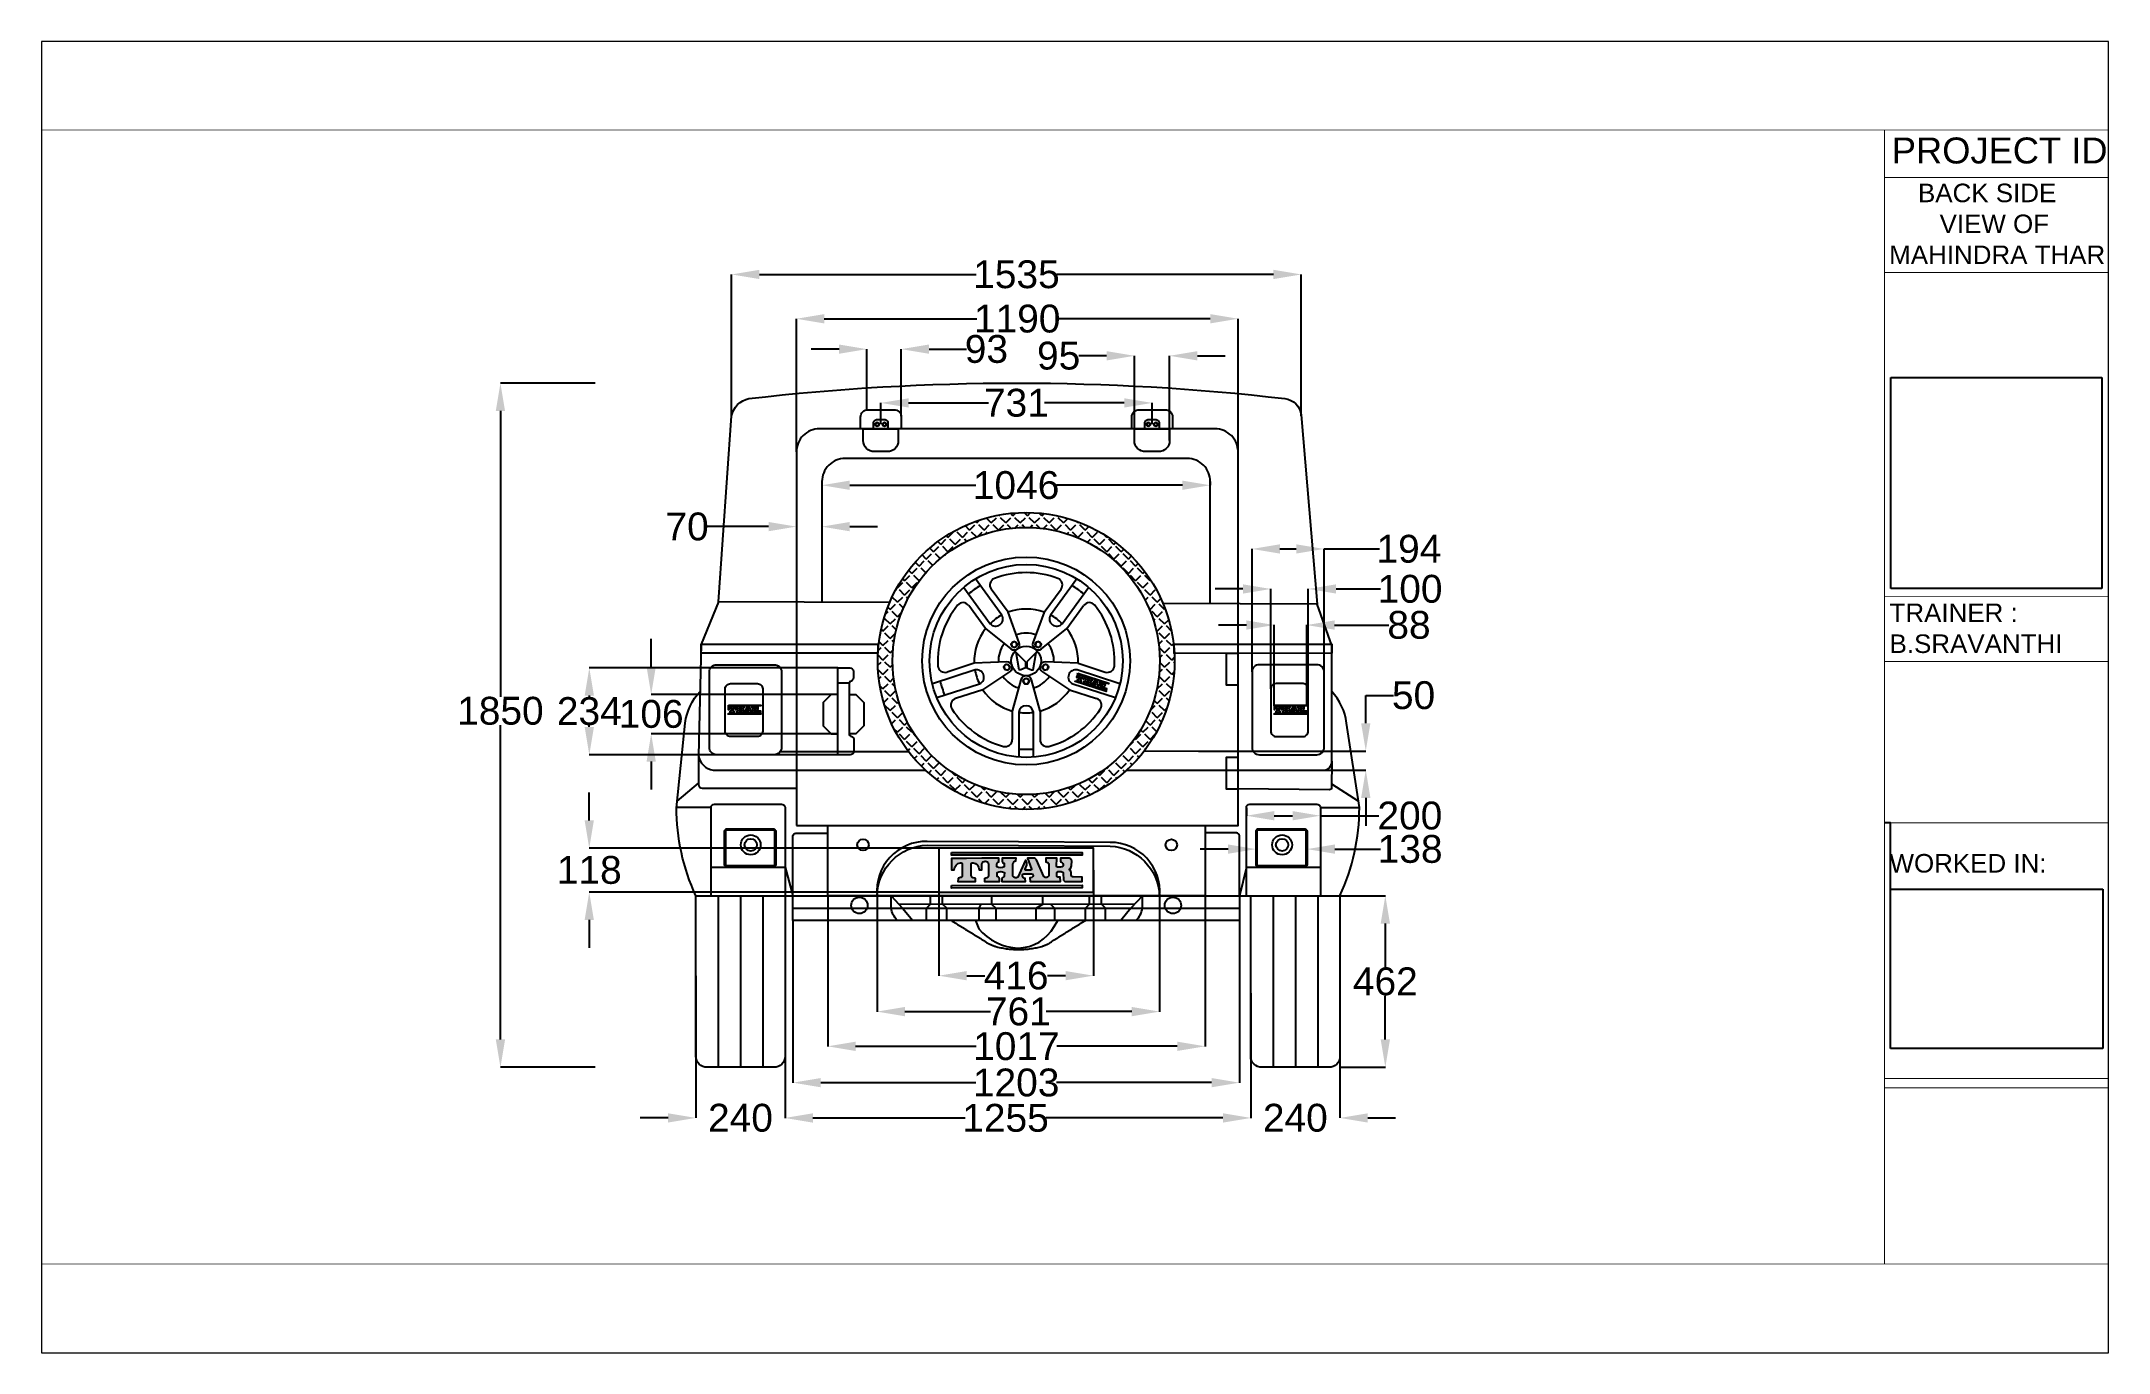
# Paper-space layout 'Back View' of a CAD drawing. Header units: millimetres. Extents: x 0 to 405, y 0 to 257.
# The model-space entities are those that its viewports show. They can reach past a viewport. Long polylines and large blocks are cut down to what shows.
import ezdxf

# ---------------------------------------------------------------- set-up
doc = ezdxf.new("R2010")
doc.units = ezdxf.units.MM
doc.header["$MEASUREMENT"] = 0
doc.layers.add('Dimensions', color=9, linetype='Continuous')
doc.layers.add('Zig Zag', color=7, linetype='ZIGZAG')
doc.styles.get("Standard").update_dxf_attribs({"font": 'arial.ttf'})
doc.linetypes.add('ZIGZAG', pattern='A,0.0001,-0.2,[131,ltypeshp.shx,S=0.2,R=0,X=-0.2,Y=0],-0.4,[131,ltypeshp.shx,S=0.2,R=180,X=0.2,Y=0],-0.2', length=0.8001)
doc.dimstyles.get("Standard").update_dxf_attribs({"dimtxt": 75, "dimasz": 75, "dimexe": 0.18, "dimexo": 0.0625, "dimgap": 0.09, "dimtad": 0, "dimtih": 1, "dimtoh": 1, "dimdec": 0, "dimzin": 0, "dimdsep": 46, "dimtxsty": 'Standard', "dimcen": 0.09, "dimadec": 0, "dimazin": 0, "dimtfac": 1, "dimtdec": 0, "dimtofl": 0, "dimtmove": 0, "dimatfit": 3, "dimfxl": 1, "dimtolj": 1, "dimtzin": 0, "dimarcsym": 0})
picture_1 = doc.add_image_def('image1.jpeg', size_in_pixel=(1023, 1024))
picture_2 = doc.add_image_def('image2.jpg', size_in_pixel=(866, 650))

psp = doc.layouts.new('Back  View')

msp = doc.modelspace()

# ---------------------------------------------------------------- texts
at = {"attachment_point": 1}
for s, width, heights, insert, char_height in [('PROJECT ID', 571.664, [52.8], (122421.4, 52222), 69.98), ('    BACK SIDE\\P       VIEW OF MAHINDRA THAR', 582.913, [357], (122414.4, 52097.7), 49.986), ('TRAINER :^JB.SRAVANTHI', 585.31, [147.1], (122415.4, 50966.6), 49.986), ('WORKED IN:', 558.131, [55.1], (122415.3, 50291.8), 49.99)]:
    msp.add_mtext_dynamic_manual_height_columns(s, width=width, gutter_width=0, heights=heights, dxfattribs=dict(at, insert=insert, char_height=char_height))

# ---------------------------------------------------------------- blocks, each defined once
blk = doc.blocks.new('*U3')
blk.add_circle((0, -3.3), 8)
blk.add_arc((0, -3.3), 14.6, 16.3739, 164.0888)
blk = doc.blocks.new('*U4')
at = {"color": 0, "linetype": 'ByBlock', "lineweight": -2, "transparency": 16777216}
for p, rotation in [((86446.1, 54757.7), 215.9999999999999), ((86506.5, 54757.7), 144), ((86427.5, 54700.3), 287.9999999999999), ((86525.1, 54700.3), 72)]:
    blk.add_blockref('*U3', p, dxfattribs=dict(at, rotation=rotation))
blk.add_blockref('*U3', (86476.3, 54664.8), dxfattribs=at)
blk = doc.blocks.new('*U5')
blk.add_lwpolyline([(8, 0), (4, 6.9), (-4, 6.9), (-8, 0), (-4, -6.9), (4, -6.9)], close=True)
blk = doc.blocks.new('*U6')
at = {"color": 0, "linetype": 'ByBlock', "lineweight": -2, "transparency": 16777216}
for p, rotation in [((86444.2, 54760.4), 215.9999999999999), ((86508.4, 54760.4), 144), ((86424.3, 54699.3), 287.9999999999999), ((86528.2, 54699.3), 71.99999999999996)]:
    blk.add_blockref('*U5', p, dxfattribs=dict(at, rotation=rotation))
blk.add_blockref('*U5', (86476.3, 54661.5), dxfattribs=at)
blk = doc.blocks.new('Thar Text')
h = blk.add_hatch(color=1)
h.dxf.hatch_style = 1
h.paths.add_polyline_path([(46.7, -3), (-34.6, 23.4), (-35.1, 21.7), (46.1, -4.7)])
h.paths.add_polyline_path([(-15.4, 11.2, -0.382894), (-13.9, 8.7), (-16.4, 1.4, -0.23712), (-17.9, 0.6), (-19.2, 0.6, 0.31703), (-19.4, 0.4), (-20, -1.3), (-10.7, -4.4), (-10.2, -2.9, 0.242247), (-10.7, -1.1, -0.339913), (-11, -0.2), (-10.4, 1.6, -0.265073), (-10.3, 1.7, -0.273396), (-5.9, 0.3, -0.277258), (-5.9, 0.1), (-6.5, -1.5, -0.294154), (-7.4, -2.3, 0.288317), (-8.7, -3.4), (-9.2, -4.9), (5.4, -9.6), (6, -7.6, -0.393076), (4.7, -5.4), (4.8, -5.1, -0.353837), (6, -4.5), (10.8, -6, -0.376101), (11.5, -7.4, -0.347638), (10.2, -8.3), (9, -8.3), (8.3, -10.5), (27.2, -16.6), (28, -13.9), (26.4, -13.4, -0.348559), (26, -12.8), (26.7, -10.7, -0.381602), (27.7, -10), (29.6, -10.6, -0.406679), (30.5, -12.6), (29.5, -15.8, 0.400639), (30.6, -17.9), (40.6, -21.1), (41.6, -18.3), (36.1, -16.5, -0.333412), (35.2, -15), (35.7, -13.1, 0.344418), (35.1, -11.1, 0.196792), (37.3, -9.2), (38.4, -6.2, 0.356185), (36.6, -3.6), (32, -2.1), (31.3, -4.1, 0.250677), (32, -5.5, -0.521072), (31.7, -7.7, -0.179004), (30.2, -7.8), (28.3, -7.1, -0.34931), (27.9, -6.3), (29.6, -1.4), (22.9, 0.8), (22.1, -1.6, -0.435565), (23.4, -3.7), (21.2, -10.5, -0.584703), (17.9, -10.3), (16.7, 1.7, 0.27519), (15.3, 3.2), (11.4, 4.5), (11.7, -3.1, -0.566637), (11.2, -3.6), (7.8, -2.5, -0.426032), (7.8, -1.8), (9.6, 0.4), (10.1, 2, 0.26241), (9.7, 3.6), (1.6, -5.4, -0.497213), (-1.2, -3.7), (1.2, 3.7, -0.471858), (3.7, 5.1), (4.3, 6.8), (-4.2, 9.6), (-4.9, 7.6, 0.376102), (-4, 6), (-4.7, 3.9, -0.251657), (-9.4, 5.4), (-9.1, 6.4, -0.401256), (-7, 8.1), (-6.3, 10.3), (-16.9, 13.7), (-26.6, 16.8), (-35.8, 19.8), (-38.1, 12.7), (-36.4, 12.1, -0.37191), (-31.2, 15.3, -0.585078), (-30.4, 13.7), (-32.6, 7, -0.316215), (-34.2, 6), (-35.5, 6.1, 0.351509), (-35.9, 5.8), (-36.5, 4.1), (-31, 2.4), (-25.6, 0.6), (-25, 2.3, 0.351509), (-25.2, 2.7), (-26.4, 3.4, -0.316215), (-27, 5.2), (-24.9, 11.9, -0.585078), (-23.3, 12.7, -0.37191), (-21, 7.1), (-19.3, 6.6), (-18.1, 10.1, -0.399434)])
h.paths.add_polyline_path([(40, -23.5), (-41.3, 2.9), (-41.8, 1.3), (39.4, -25.1)])
at = {"color": 1}
blk.add_lwpolyline([(-16.9, 13.7), (-26.6, 16.8), (-35.8, 19.8), (-38.1, 12.7), (-36.4, 12.1, -0.37191), (-31.2, 15.3, -0.585078), (-30.4, 13.7), (-32.6, 7, -0.316215), (-34.2, 6), (-35.5, 6.1, 0.351509), (-35.9, 5.8), (-36.5, 4.1), (-31, 2.4), (-25.6, 0.6), (-25, 2.3, 0.351509), (-25.2, 2.7), (-26.4, 3.4, -0.316215), (-27, 5.2), (-24.9, 11.9, -0.585078), (-23.3, 12.7, -0.37191), (-21, 7.1), (-19.3, 6.6), (-18.1, 10.1, -0.399434), (-15.4, 11.2, -0.382894), (-13.9, 8.7), (-16.4, 1.4, -0.23712), (-17.9, 0.6), (-19.2, 0.6, 0.31703), (-19.4, 0.4), (-20, -1.3), (-10.7, -4.4), (-10.2, -2.9, 0.242247), (-10.7, -1.1, -0.339913), (-11, -0.2), (-10.4, 1.6, -0.265073), (-10.3, 1.7, -0.273396), (-5.9, 0.3, -0.277258), (-5.9, 0.1), (-6.5, -1.5, -0.294154), (-7.4, -2.3, 0.288317), (-8.7, -3.4), (-9.2, -4.9), (5.4, -9.6), (6, -7.6, -0.393076), (4.7, -5.4), (4.8, -5.1, -0.353837), (6, -4.5), (10.8, -6, -0.376101), (11.5, -7.4, -0.347638), (10.2, -8.3), (9, -8.3), (8.3, -10.5), (27.2, -16.6), (28, -13.9), (26.4, -13.4, -0.348559), (26, -12.8), (26.7, -10.7, -0.381602), (27.7, -10), (29.6, -10.6, -0.406679), (30.5, -12.6), (29.5, -15.8, 0.400639), (30.6, -17.9), (40.6, -21.1), (41.6, -18.3), (36.1, -16.5, -0.333412), (35.2, -15), (35.7, -13.1, 0.344418), (35.1, -11.1, 0.196792), (37.3, -9.2), (38.4, -6.2, 0.356185), (36.6, -3.6), (32, -2.1), (31.3, -4.1, 0.250677), (32, -5.5, -0.521072), (31.7, -7.7, -0.179004), (30.2, -7.8), (28.3, -7.1, -0.34931), (27.9, -6.3), (29.6, -1.4), (22.9, 0.8), (22.1, -1.6, -0.435565), (23.4, -3.7), (21.2, -10.5, -0.584703), (17.9, -10.3), (16.7, 1.7, 0.27519), (15.3, 3.2), (11.4, 4.5), (11.7, -3.1, -0.58706), (11.2, -3.6), (7.8, -2.5, -0.426032), (7.8, -1.8), (9.6, 0.4), (10.1, 2, 0.26241), (9.7, 3.6), (1.6, -5.4, -0.497213), (-1.2, -3.7), (1.2, 3.7, -0.471858), (3.7, 5.1), (4.3, 6.8), (-4.2, 9.6), (-4.9, 7.6, 0.376102), (-4, 6), (-4.7, 3.9, -0.251657), (-9.4, 5.4), (-9.1, 6.4, -0.401256), (-7, 8.1), (-6.3, 10.3), (-16.9, 13.7)], format="xyb", dxfattribs=at)
for points in [[(-34.6, 23.4), (46.7, -3), (46.1, -4.7), (-35.1, 21.7)], [(-41.3, 2.9), (40, -23.5), (39.4, -25.1), (-41.8, 1.3)]]:
    blk.add_lwpolyline(points, close=True, dxfattribs=at)
blk = doc.blocks.new('Wheel')
h = blk.add_hatch()
h.set_pattern_fill('ANGLE', color=256, scale=100, angle=45)
h.set_pattern_definition([(45, (-86476.282, -54716.16), (-19.4454365, 19.4454365), [20, -7.5]), (135, (-86476.282, -54716.16), (-19.4454365, -19.4454365), [20, -7.5])])
h.paths.add_polyline_path([(0, 400), (0, 360, -0.414214), (360, 0), (400, 0, 0.414214)])
h.paths.add_polyline_path([(0, 400, 0.414214), (-400, 0), (-360, 0, -0.414214), (0, 360)])
h.paths.add_polyline_path([(-360, 0), (-400, 0, 0.414214), (0, -400), (0, -360, -0.414214)])
h.paths.add_polyline_path([(400, 0), (360, 0, -0.414214), (0, -360), (0, -400, 0.414214)])
for points in [[(-168.2, 198.3), (-97.1, 100.4, 0.916875), (-65.5, 123.4), (-136.6, 221.2)], [(136.6, 221.2), (65.5, 123.4, 0.916875), (97.1, 100.4), (168.2, 198.3)], [(-240.6, -98.7), (-125.5, -61.3, 0.916875), (-137.6, -24.2), (-252.6, -61.6)], [(252.6, -61.6), (137.6, -24.2, 0.916875), (125.5, -61.3), (240.6, -98.7)], [(19.5, -259.3), (19.5, -138.3, 0.916875), (-19.5, -138.3), (-19.5, -259.3)]]:
    blk.add_lwpolyline(points, format="xyb")
for points in [[(-48.9, 131.2), (-94.2, 193.4)], [(48.9, 131.2), (94.2, 193.4)], [(-109.6, 87.1), (-154.8, 149.3)], [(-18.4, 49.2), (-48.9, 131.2)], [(48.9, 131.2), (18.3, 49.1)], [(109.6, 87.1), (154.8, 149.3)], [(-109.6, 87.1), (-41, 32.6)], [(41.1, 32.7), (109.6, 87.1)], [(-1.9, -2), (-1.8, -18.5), (-14.1, -23.7), (-18.9, -23.7), (-27.1, 22.8), (-1.9, -2)], [(1.9, -2), (1.8, -18.5), (14.1, -23.7), (18.9, -23.7), (27, 22.8), (1.9, -2)], [(-139.9, -6), (-213, -29.8)], [(-52.5, -2.3), (-139.9, -6)], [(-116.7, -77.3), (-43.7, -29)], [(-14.1, -50.6), (-37.5, -134.9)], [(37.5, -134.9), (14, -50.5)], [(43.8, -29), (116.7, -77.3)], [(139.9, -6), (52.4, -2.3)], [(139.9, -6), (213, -29.8)], [(-116.7, -77.3), (-189.9, -101.1)], [(116.7, -77.3), (189.9, -101.1)], [(-37.5, -134.9), (-37.5, -211.8)], [(37.5, -134.9), (37.5, -211.8)]]:
    blk.add_lwpolyline(points)
for radius in [400, 360, 280, 260, 40]:
    blk.add_circle((0, 0), radius)
for centre, radius, start, end in [((0, 0), 238, 68.8883, 111.1117), ((0, 0), 238, 121.3003, 130.6997), ((-78.9, 204.5), 18.8, 111.1117, 216), ((78.9, 204.5), 18.8, 324, 68.8883), ((0, 0), 238, 49.3003, 58.6997), ((0, 0), 238, 140.8883, 183.1117), ((-170.1, 138.3), 18.8, 36, 140.8883), ((0, 0), 140, 117.9935, 134.0065), ((0, 0), 140, 69.5368, 110.4632), ((0, 0), 140, 45.9935, 62.0065), ((170.1, 138.3), 18.8, 39.1117, 144), ((0, 0), 238, 356.8883, 39.1117), ((0, 0), 140, 141.5368, 182.4632), ((0, 0), 75, 69.5368, 110.4632), ((0, 0), 140, 357.5368, 38.4632), ((0, 0), 75, 141.5368, 182.4632), ((0, 0), 75, 357.5368, 38.4632), ((-218.9, -11.9), 18.8, 183.1117, 288), ((0, 0), 238, 193.3003, 202.6997), ((0, 0), 140, 189.9935, 206.0065), ((0, 0), 75, 213.5368, 254.4632), ((0, 0), 75, 285.5368, 326.4632), ((218.9, -11.9), 18.8, 252, 356.8883), ((-184.1, -119), 18.8, 108, 212.8883), ((0, 0), 140, 213.5368, 254.4632), ((0, 0), 140, 285.5368, 326.4632), ((184.1, -119), 18.8, 327.1117, 72), ((0, 0), 238, 212.8883, 255.1117), ((0, 0), 140, 261.9935, 278.0065), ((0, 0), 238, 284.8883, 327.1117), ((-56.3, -211.8), 18.8, 255.1117, 0), ((56.3, -211.8), 18.8, 180, 284.8883), ((0, 0), 238, 265.3003, 274.6997)]:
    blk.add_arc(centre, radius, start, end)
for name in ['*U4', '*U6']:
    blk.add_blockref(name, (-86476.3, -54716.2))
at = {"color": 1, "xscale": 1.026477805229593, "yscale": 1.026477805229593, "zscale": 1.026477805229593}
blk.add_blockref('Thar Text', (174.7, -56.7), dxfattribs=at)
blk = doc.blocks.new('*D107')
at = {"layer": 'Defpoints', "color": 0, "transparency": 16777216}
for p in [(118673.1, 51560.6), (118928.5, 51560.6), (118928.5, 49717.1)]:
    blk.add_point(p, dxfattribs=at)
at = {"layer": 'Dimensions', "color": 0, "lineweight": -2, "transparency": 16777216}
for p, q in [((118928.5, 51560.6), (118672.9, 51560.6)), ((118673.1, 51485.6), (118673.1, 50715.6)), ((118673.1, 49792.1), (118673.1, 50638.8)), ((118928.5, 49717.1), (118672.9, 49717.1))]:
    blk.add_line(p, q, dxfattribs=at)
at = {"layer": 'Dimensions', "color": 0, "transparency": 16777216}
for points in [[(118660.6, 51485.6), (118685.6, 51485.6), (118673.1, 51560.6)], [(118660.6, 49792.1), (118685.6, 49792.1), (118673.1, 49717.1)]]:
    blk.add_solid(points, dxfattribs=at)
at = {"layer": 'Dimensions', "color": 0, "transparency": 16777216, "insert": (118673.1, 50677.2), "char_height": 75, "attachment_point": 5}
blk.add_mtext('\\A1;1850', dxfattribs=at)
blk = doc.blocks.new('*D110')
at = {"layer": 'Defpoints', "color": 0, "transparency": 16777216}
for p in [(119439.9, 49784.9), (120694.5, 49784.9), (120694.5, 49580.6)]:
    blk.add_point(p, dxfattribs=at)
at = {"layer": 'Dimensions', "color": 0, "lineweight": -2, "transparency": 16777216}
for p, q in [((119439.9, 49784.9), (119439.9, 49580.5)), ((120694.5, 49784.9), (120694.5, 49580.5)), ((119514.9, 49580.6), (119924.9, 49580.6)), ((120619.5, 49580.6), (120142.6, 49580.6))]:
    blk.add_line(p, q, dxfattribs=at)
at = {"layer": 'Dimensions', "color": 0, "transparency": 16777216}
for points in [[(119514.9, 49593.1), (119514.9, 49568.1), (119439.9, 49580.6)], [(120619.5, 49593.1), (120619.5, 49568.1), (120694.5, 49580.6)]]:
    blk.add_solid(points, dxfattribs=at)
at = {"layer": 'Dimensions', "color": 0, "transparency": 16777216, "insert": (120033.8, 49580.6), "char_height": 75, "attachment_point": 5}
blk.add_mtext('\\A1;1255', dxfattribs=at)
blk = doc.blocks.new('*D138')
at = {"layer": 'Defpoints', "color": 0, "transparency": 16777216}
for p in [(119199.7, 49963.3), (119439.9, 49963.3), (119439.9, 49580.8)]:
    blk.add_point(p, dxfattribs=at)
at = {"layer": 'Dimensions', "color": 0, "lineweight": -2, "transparency": 16777216}
for p, q in [((119199.7, 49963.2), (119199.7, 49580.6)), ((119439.9, 49963.2), (119439.9, 49580.6)), ((119124.7, 49580.8), (119049.7, 49580.8)), ((119514.9, 49580.8), (119589.9, 49580.8))]:
    blk.add_line(p, q, dxfattribs=at)
at = {"layer": 'Dimensions', "color": 0, "transparency": 16777216}
for points in [[(119124.7, 49593.3), (119124.7, 49568.3), (119199.7, 49580.8)], [(119514.9, 49593.3), (119514.9, 49568.3), (119439.9, 49580.8)]]:
    blk.add_solid(points, dxfattribs=at)
at = {"layer": 'Dimensions', "color": 0, "transparency": 16777216, "insert": (119319.8, 49580.8), "char_height": 75, "attachment_point": 5}
blk.add_mtext('\\A1;240', dxfattribs=at)
blk = doc.blocks.new('*D139')
at = {"layer": 'Defpoints', "color": 0, "transparency": 16777216}
for p in [(120694.5, 49917.2), (120934.8, 49917.2), (120934.8, 49580.8)]:
    blk.add_point(p, dxfattribs=at)
at = {"layer": 'Dimensions', "color": 0, "lineweight": -2, "transparency": 16777216}
for p, q in [((120694.5, 49917.1), (120694.5, 49580.6)), ((120934.8, 49917.1), (120934.8, 49580.6)), ((120619.5, 49580.8), (120544.5, 49580.8)), ((121009.8, 49580.8), (121084.8, 49580.8))]:
    blk.add_line(p, q, dxfattribs=at)
at = {"layer": 'Dimensions', "color": 0, "transparency": 16777216}
for points in [[(120619.5, 49593.3), (120619.5, 49568.3), (120694.5, 49580.8)], [(121009.8, 49593.3), (121009.8, 49568.3), (120934.8, 49580.8)]]:
    blk.add_solid(points, dxfattribs=at)
at = {"layer": 'Dimensions', "color": 0, "transparency": 16777216, "insert": (120814.6, 49580.8), "char_height": 75, "attachment_point": 5}
blk.add_mtext('\\A1;240', dxfattribs=at)
blk = doc.blocks.new('*D154')
at = {"layer": 'Defpoints', "color": 0, "transparency": 16777216}
for p in [(119539.2, 51295), (120585.5, 51295), (120585.5, 51285.2)]:
    blk.add_point(p, dxfattribs=at)
at = {"layer": 'Dimensions', "color": 0, "lineweight": -2, "transparency": 16777216}
for p, q in [((119539.2, 51295), (119539.2, 51285)), ((120585.5, 51295), (120585.5, 51285)), ((119614.2, 51285.2), (119953.8, 51285.2)), ((120510.5, 51285.2), (120170.9, 51285.2))]:
    blk.add_line(p, q, dxfattribs=at)
at = {"layer": 'Dimensions', "color": 0, "transparency": 16777216}
for points in [[(119614.2, 51297.7), (119614.2, 51272.7), (119539.2, 51285.2)], [(120510.5, 51297.7), (120510.5, 51272.7), (120585.5, 51285.2)]]:
    blk.add_solid(points, dxfattribs=at)
at = {"layer": 'Dimensions', "color": 0, "transparency": 16777216, "insert": (120062.3, 51285.2), "char_height": 75, "attachment_point": 5}
blk.add_mtext('\\A1;1046', dxfattribs=at)
blk = doc.blocks.new('*D155')
at = {"layer": 'Defpoints', "color": 0, "transparency": 16777216}
for p in [(119470.3, 51173.7), (119470.3, 51173.7), (119539.2, 51173.7)]:
    blk.add_point(p, dxfattribs=at)
at = {"layer": 'Dimensions', "color": 0, "lineweight": -2, "transparency": 16777216}
for p, q in [((119395.3, 51173.7), (119229.5, 51173.7)), ((119470.3, 51173.8), (119470.3, 51173.9)), ((119539.2, 51173.8), (119539.2, 51173.9)), ((119614.2, 51173.7), (119689.2, 51173.7))]:
    blk.add_line(p, q, dxfattribs=at)
at = {"layer": 'Dimensions', "color": 0, "transparency": 16777216}
for points in [[(119395.3, 51186.2), (119395.3, 51161.2), (119470.3, 51173.7)], [(119614.2, 51186.2), (119614.2, 51161.2), (119539.2, 51173.7)]]:
    blk.add_solid(points, dxfattribs=at)
at = {"layer": 'Dimensions', "color": 0, "transparency": 16777216, "insert": (119176.1, 51173.7), "char_height": 75, "attachment_point": 5}
blk.add_mtext('\\A1;70', dxfattribs=at)
blk = doc.blocks.new('*D156')
at = {"layer": 'Defpoints', "color": 0, "transparency": 16777216}
for p in [(120830.6, 51853.1), (119295.9, 51472.1), (120830.6, 51472.1)]:
    blk.add_point(p, dxfattribs=at)
at = {"layer": 'Dimensions', "color": 0, "lineweight": -2, "transparency": 16777216}
for p, q in [((119295.9, 51472.2), (119295.9, 51853.3)), ((119370.9, 51853.1), (119954.4, 51853.1)), ((120755.6, 51853.1), (120172.1, 51853.1)), ((120830.6, 51472.2), (120830.6, 51853.3))]:
    blk.add_line(p, q, dxfattribs=at)
at = {"layer": 'Dimensions', "color": 0, "transparency": 16777216}
for points in [[(119370.9, 51865.6), (119370.9, 51840.6), (119295.9, 51853.1)], [(120755.6, 51865.6), (120755.6, 51840.6), (120830.6, 51853.1)]]:
    blk.add_solid(points, dxfattribs=at)
at = {"layer": 'Dimensions', "color": 0, "transparency": 16777216, "insert": (120063.2, 51853.1), "char_height": 75, "attachment_point": 5}
blk.add_mtext('\\A1;1535', dxfattribs=at)
blk = doc.blocks.new('*D157')
at = {"layer": 'Defpoints', "color": 0, "transparency": 16777216}
for p in [(120892.2, 51113.6), (120697.9, 50782.1), (120892.2, 50782.1)]:
    blk.add_point(p, dxfattribs=at)
at = {"layer": 'Dimensions', "color": 0, "lineweight": -2, "transparency": 16777216}
for p, q in [((120697.9, 50782.1), (120697.9, 51113.8)), ((120772.9, 51113.6), (120817.2, 51113.6)), ((120892.2, 50782.1), (120892.2, 51113.8)), ((120892.2, 51113.6), (121041.3, 51113.6))]:
    blk.add_line(p, q, dxfattribs=at)
at = {"layer": 'Dimensions', "color": 0, "transparency": 16777216}
for points in [[(120772.9, 51126.1), (120772.9, 51101.1), (120697.9, 51113.6)], [(120817.2, 51126.1), (120817.2, 51101.1), (120892.2, 51113.6)]]:
    blk.add_solid(points, dxfattribs=at)
at = {"layer": 'Dimensions', "color": 0, "transparency": 16777216, "insert": (121120.6, 51113.6), "char_height": 75, "attachment_point": 5}
blk.add_mtext('\\A1;194', dxfattribs=at)
blk = doc.blocks.new('*D158')
at = {"layer": 'Defpoints', "color": 0, "transparency": 16777216}
for p in [(120849.5, 51005.8), (120748.5, 50736.8), (120849.5, 50736.8)]:
    blk.add_point(p, dxfattribs=at)
at = {"layer": 'Dimensions', "color": 0, "lineweight": -2, "transparency": 16777216}
for p, q in [((120673.5, 51005.8), (120598.5, 51005.8)), ((120748.5, 50736.9), (120748.5, 51006)), ((120849.5, 50736.9), (120849.5, 51006)), ((120924.5, 51005.8), (121044.3, 51005.8))]:
    blk.add_line(p, q, dxfattribs=at)
at = {"layer": 'Dimensions', "color": 0, "transparency": 16777216}
for points in [[(120673.5, 51018.3), (120673.5, 50993.3), (120748.5, 51005.8)], [(120924.5, 51018.3), (120924.5, 50993.3), (120849.5, 51005.8)]]:
    blk.add_solid(points, dxfattribs=at)
at = {"layer": 'Dimensions', "color": 0, "transparency": 16777216, "insert": (121123.6, 51005.8), "char_height": 75, "attachment_point": 5}
blk.add_mtext('\\A1;100', dxfattribs=at)
blk = doc.blocks.new('*D159')
at = {"layer": 'Defpoints', "color": 0, "transparency": 16777216}
for p in [(119461.2, 50112.8), (120663.8, 50112.8), (120663.8, 49675.8)]:
    blk.add_point(p, dxfattribs=at)
at = {"layer": 'Dimensions', "color": 0, "lineweight": -2, "transparency": 16777216}
for p, q in [((119461.2, 50112.7), (119461.2, 49675.7)), ((120663.8, 50112.7), (120663.8, 49675.7)), ((119536.2, 49675.8), (119954, 49675.8)), ((120588.8, 49675.8), (120171.1, 49675.8))]:
    blk.add_line(p, q, dxfattribs=at)
at = {"layer": 'Dimensions', "color": 0, "transparency": 16777216}
for points in [[(119536.2, 49688.3), (119536.2, 49663.3), (119461.2, 49675.8)], [(120588.8, 49688.3), (120588.8, 49663.3), (120663.8, 49675.8)]]:
    blk.add_solid(points, dxfattribs=at)
at = {"layer": 'Dimensions', "color": 0, "transparency": 16777216, "insert": (120062.5, 49675.8), "char_height": 75, "attachment_point": 5}
blk.add_mtext('\\A1;1203', dxfattribs=at)
blk = doc.blocks.new('*D160')
at = {"layer": 'Defpoints', "color": 0, "transparency": 16777216}
for p in [(119554.8, 50179.5), (120571.6, 50179.5), (120571.6, 49773.7)]:
    blk.add_point(p, dxfattribs=at)
at = {"layer": 'Dimensions', "color": 0, "lineweight": -2, "transparency": 16777216}
for p, q in [((119554.8, 50179.4), (119554.8, 49773.6)), ((120571.6, 50179.4), (120571.6, 49773.6)), ((119629.8, 49773.7), (119954.7, 49773.7)), ((120496.6, 49773.7), (120171.8, 49773.7))]:
    blk.add_line(p, q, dxfattribs=at)
at = {"layer": 'Dimensions', "color": 0, "transparency": 16777216}
for points in [[(119629.8, 49786.2), (119629.8, 49761.2), (119554.8, 49773.7)], [(120496.6, 49786.2), (120496.6, 49761.2), (120571.6, 49773.7)]]:
    blk.add_solid(points, dxfattribs=at)
at = {"layer": 'Dimensions', "color": 0, "transparency": 16777216, "insert": (120063.2, 49773.7), "char_height": 75, "attachment_point": 5}
blk.add_mtext('\\A1;1017', dxfattribs=at)
blk = doc.blocks.new('*D162')
at = {"layer": 'Defpoints', "color": 0, "transparency": 16777216}
for p in [(119687.8, 50179.5), (120448.8, 50179.5), (120448.8, 49867.2)]:
    blk.add_point(p, dxfattribs=at)
at = {"layer": 'Dimensions', "color": 0, "lineweight": -2, "transparency": 16777216}
for p, q in [((119687.8, 50179.4), (119687.8, 49867)), ((120448.8, 50179.4), (120448.8, 49867)), ((119762.8, 49867.2), (119992.9, 49867.2)), ((120373.8, 49867.2), (120143.7, 49867.2))]:
    blk.add_line(p, q, dxfattribs=at)
at = {"layer": 'Dimensions', "color": 0, "transparency": 16777216}
for points in [[(119762.8, 49879.7), (119762.8, 49854.7), (119687.8, 49867.2)], [(120373.8, 49879.7), (120373.8, 49854.7), (120448.8, 49867.2)]]:
    blk.add_solid(points, dxfattribs=at)
at = {"layer": 'Dimensions', "color": 0, "transparency": 16777216, "insert": (120068.3, 49867.2), "char_height": 75, "attachment_point": 5}
blk.add_mtext('\\A1;761', dxfattribs=at)
blk = doc.blocks.new('*D163')
at = {"layer": 'Defpoints', "color": 0, "transparency": 16777216}
for p in [(120660.4, 51733.7), (119470.3, 51374.8), (120660.4, 51374.8)]:
    blk.add_point(p, dxfattribs=at)
at = {"layer": 'Dimensions', "color": 0, "lineweight": -2, "transparency": 16777216}
for p, q in [((119470.3, 51374.8), (119470.3, 51733.8)), ((119545.3, 51733.7), (119956.9, 51733.7)), ((120585.4, 51733.7), (120173.8, 51733.7)), ((120660.4, 51374.8), (120660.4, 51733.8))]:
    blk.add_line(p, q, dxfattribs=at)
at = {"layer": 'Dimensions', "color": 0, "transparency": 16777216}
for points in [[(119545.3, 51746.2), (119545.3, 51721.2), (119470.3, 51733.7)], [(120585.4, 51746.2), (120585.4, 51721.2), (120660.4, 51733.7)]]:
    blk.add_solid(points, dxfattribs=at)
at = {"layer": 'Dimensions', "color": 0, "transparency": 16777216, "insert": (120065.3, 51733.7), "char_height": 75, "attachment_point": 5}
blk.add_mtext('\\A1;1190', dxfattribs=at)
blk = doc.blocks.new('*D164')
at = {"layer": 'Defpoints', "color": 0, "transparency": 16777216}
for p in [(120682.6, 50416.7), (120882, 50416.7), (120882, 50394.9)]:
    blk.add_point(p, dxfattribs=at)
at = {"layer": 'Dimensions', "color": 0, "lineweight": -2, "transparency": 16777216}
for p, q in [((120682.6, 50416.6), (120682.6, 50394.7)), ((120882, 50416.6), (120882, 50394.7)), ((120757.6, 50394.9), (120807, 50394.9)), ((120882, 50394.9), (121039.6, 50394.9))]:
    blk.add_line(p, q, dxfattribs=at)
at = {"layer": 'Dimensions', "color": 0, "transparency": 16777216}
for points in [[(120757.6, 50407.4), (120757.6, 50382.4), (120682.6, 50394.9)], [(120807, 50407.4), (120807, 50382.4), (120882, 50394.9)]]:
    blk.add_solid(points, dxfattribs=at)
at = {"layer": 'Dimensions', "color": 0, "transparency": 16777216, "insert": (121123.1, 50394.9), "char_height": 75, "attachment_point": 5}
blk.add_mtext('\\A1;200', dxfattribs=at)
blk = doc.blocks.new('*D165')
at = {"layer": 'Defpoints', "color": 0, "transparency": 16777216}
for p in [(120708.6, 50308.2), (120846.2, 50308.2), (120846.2, 50305)]:
    blk.add_point(p, dxfattribs=at)
at = {"layer": 'Dimensions', "color": 0, "lineweight": -2, "transparency": 16777216}
for p, q in [((120633.6, 50305), (120558.6, 50305)), ((120708.6, 50308.2), (120708.6, 50304.8)), ((120846.2, 50308.2), (120846.2, 50304.8)), ((120921.2, 50305), (121044.3, 50305))]:
    blk.add_line(p, q, dxfattribs=at)
at = {"layer": 'Dimensions', "color": 0, "transparency": 16777216}
for points in [[(120633.6, 50317.5), (120633.6, 50292.5), (120708.6, 50305)], [(120921.2, 50317.5), (120921.2, 50292.5), (120846.2, 50305)]]:
    blk.add_solid(points, dxfattribs=at)
at = {"layer": 'Dimensions', "color": 0, "transparency": 16777216, "insert": (121123.8, 50305), "char_height": 75, "attachment_point": 5}
blk.add_mtext('\\A1;138', dxfattribs=at)
blk = doc.blocks.new('*D166')
at = {"layer": 'Defpoints', "color": 0, "transparency": 16777216}
for p in [(119752.9, 51651.9), (119660.4, 51488.6), (119752.9, 51470.8)]:
    blk.add_point(p, dxfattribs=at)
at = {"layer": 'Dimensions', "color": 0, "lineweight": -2, "transparency": 16777216}
for p, q in [((119585.4, 51651.9), (119510.4, 51651.9)), ((119660.4, 51488.6), (119660.4, 51652.1)), ((119752.9, 51470.9), (119752.9, 51652.1)), ((119827.9, 51651.9), (119928.6, 51651.9))]:
    blk.add_line(p, q, dxfattribs=at)
at = {"layer": 'Dimensions', "color": 0, "transparency": 16777216}
for points in [[(119585.4, 51664.4), (119585.4, 51639.4), (119660.4, 51651.9)], [(119827.9, 51664.4), (119827.9, 51639.4), (119752.9, 51651.9)]]:
    blk.add_solid(points, dxfattribs=at)
at = {"layer": 'Dimensions', "color": 0, "transparency": 16777216, "insert": (119982.4, 51651.9), "char_height": 75, "attachment_point": 5}
blk.add_mtext('\\A1;93', dxfattribs=at)
blk = doc.blocks.new('*D167')
at = {"layer": 'Defpoints', "color": 0, "transparency": 16777216}
for p in [(120475.7, 51633.9), (120381, 51405.7), (120475.7, 51405.7)]:
    blk.add_point(p, dxfattribs=at)
at = {"layer": 'Dimensions', "color": 0, "lineweight": -2, "transparency": 16777216}
for p, q in [((120306, 51633.9), (120231, 51633.9)), ((120381, 51405.7), (120381, 51634)), ((120475.7, 51405.7), (120475.7, 51634)), ((120550.7, 51633.9), (120625.7, 51633.9))]:
    blk.add_line(p, q, dxfattribs=at)
at = {"layer": 'Dimensions', "color": 0, "transparency": 16777216}
for points in [[(120306, 51646.4), (120306, 51621.4), (120381, 51633.9)], [(120550.7, 51646.4), (120550.7, 51621.4), (120475.7, 51633.9)]]:
    blk.add_solid(points, dxfattribs=at)
at = {"layer": 'Dimensions', "color": 0, "transparency": 16777216, "insert": (120176.9, 51633.9), "char_height": 75, "attachment_point": 5}
blk.add_mtext('\\A1;95', dxfattribs=at)
blk = doc.blocks.new('*D168')
at = {"layer": 'Defpoints', "color": 0, "transparency": 16777216}
for p in [(120428.5, 51507), (119697.8, 51449.2), (120428.5, 51449.2)]:
    blk.add_point(p, dxfattribs=at)
at = {"layer": 'Dimensions', "color": 0, "lineweight": -2, "transparency": 16777216}
for p, q in [((119697.8, 51449.3), (119697.8, 51507.2)), ((119772.8, 51507), (119987.7, 51507)), ((120353.5, 51507), (120138.5, 51507)), ((120428.5, 51449.3), (120428.5, 51507.2))]:
    blk.add_line(p, q, dxfattribs=at)
at = {"layer": 'Dimensions', "color": 0, "transparency": 16777216}
for points in [[(119772.8, 51519.5), (119772.8, 51494.5), (119697.8, 51507)], [(120353.5, 51519.5), (120353.5, 51494.5), (120428.5, 51507)]]:
    blk.add_solid(points, dxfattribs=at)
at = {"layer": 'Dimensions', "color": 0, "transparency": 16777216, "insert": (120063.1, 51507), "char_height": 75, "attachment_point": 5}
blk.add_mtext('\\A1;731', dxfattribs=at)
blk = doc.blocks.new('*D169')
at = {"layer": 'Defpoints', "color": 0, "transparency": 16777216}
for p in [(119582.2, 50793.5), (118912.6, 50559.1), (119582.2, 50559.1)]:
    blk.add_point(p, dxfattribs=at)
at = {"layer": 'Dimensions', "color": 0, "lineweight": -2, "transparency": 16777216}
for p, q in [((119582.2, 50793.5), (118912.4, 50793.5)), ((118912.6, 50718.5), (118912.6, 50714.7)), ((118912.6, 50634.1), (118912.6, 50637.8)), ((119582.2, 50559.1), (118912.4, 50559.1))]:
    blk.add_line(p, q, dxfattribs=at)
at = {"layer": 'Dimensions', "color": 0, "transparency": 16777216}
for points in [[(118900.1, 50718.5), (118925.1, 50718.5), (118912.6, 50793.5)], [(118900.1, 50634.1), (118925.1, 50634.1), (118912.6, 50559.1)]]:
    blk.add_solid(points, dxfattribs=at)
at = {"layer": 'Dimensions', "color": 0, "transparency": 16777216, "insert": (118912.6, 50676.3), "char_height": 75, "attachment_point": 5}
blk.add_mtext('\\A1;234', dxfattribs=at)
blk = doc.blocks.new('*D170')
at = {"layer": 'Defpoints', "color": 0, "transparency": 16777216}
for p in [(119582.2, 50721.6), (119079.3, 50615.8), (119582.2, 50615.8)]:
    blk.add_point(p, dxfattribs=at)
at = {"layer": 'Dimensions', "color": 0, "lineweight": -2, "transparency": 16777216}
for p, q in [((119079.3, 50796.6), (119079.3, 50871.6)), ((119582.2, 50721.6), (119079.1, 50721.6)), ((119582.2, 50615.8), (119079.1, 50615.8)), ((119079.3, 50540.8), (119079.3, 50465.8))]:
    blk.add_line(p, q, dxfattribs=at)
at = {"layer": 'Dimensions', "color": 0, "transparency": 16777216}
for points in [[(119066.8, 50796.6), (119091.8, 50796.6), (119079.3, 50721.6)], [(119066.8, 50540.8), (119091.8, 50540.8), (119079.3, 50615.8)]]:
    blk.add_solid(points, dxfattribs=at)
at = {"layer": 'Dimensions', "color": 0, "transparency": 16777216, "insert": (119079.3, 50668.7), "char_height": 75, "attachment_point": 5}
blk.add_mtext('\\A1;106', dxfattribs=at)
blk = doc.blocks.new('*D171')
at = {"layer": 'Defpoints', "color": 0, "transparency": 16777216}
for p in [(119854.2, 50248.4), (120270.4, 50248.4), (120270.4, 49964)]:
    blk.add_point(p, dxfattribs=at)
at = {"layer": 'Dimensions', "color": 0, "lineweight": -2, "transparency": 16777216}
for p, q in [((119854.2, 50248.3), (119854.2, 49963.8)), ((120270.4, 50248.3), (120270.4, 49963.8)), ((119929.2, 49964), (119977.9, 49964)), ((120195.4, 49964), (120146.7, 49964))]:
    blk.add_line(p, q, dxfattribs=at)
at = {"layer": 'Dimensions', "color": 0, "transparency": 16777216}
for points in [[(119929.2, 49976.5), (119929.2, 49951.5), (119854.2, 49964)], [(120195.4, 49976.5), (120195.4, 49951.5), (120270.4, 49964)]]:
    blk.add_solid(points, dxfattribs=at)
at = {"layer": 'Dimensions', "color": 0, "transparency": 16777216, "insert": (120062.3, 49964), "char_height": 75, "attachment_point": 5}
blk.add_mtext('\\A1;416', dxfattribs=at)
blk = doc.blocks.new('*D172')
at = {"layer": 'Defpoints', "color": 0, "transparency": 16777216}
for p in [(118912.4, 50307.4), (119854.2, 50307.4), (119854.2, 50189.3)]:
    blk.add_point(p, dxfattribs=at)
at = {"layer": 'Dimensions', "color": 0, "lineweight": -2, "transparency": 16777216}
for p, q in [((118912.4, 50382.4), (118912.4, 50457.4)), ((119854.1, 50307.4), (118912.2, 50307.4)), ((119854.1, 50189.3), (118912.2, 50189.3)), ((118912.4, 50114.3), (118912.4, 50039.3))]:
    blk.add_line(p, q, dxfattribs=at)
at = {"layer": 'Dimensions', "color": 0, "transparency": 16777216}
for points in [[(118899.9, 50382.4), (118924.9, 50382.4), (118912.4, 50307.4)], [(118899.9, 50114.3), (118924.9, 50114.3), (118912.4, 50189.3)]]:
    blk.add_solid(points, dxfattribs=at)
at = {"layer": 'Dimensions', "color": 0, "transparency": 16777216, "insert": (118912.4, 50248.4), "char_height": 75, "attachment_point": 5}
blk.add_mtext('\\A1;118', dxfattribs=at)
blk = doc.blocks.new('*D173')
at = {"layer": 'Defpoints', "color": 0, "transparency": 16777216}
for p in [(120553.9, 50569.2), (120553.9, 50518), (121004.3, 50518)]:
    blk.add_point(p, dxfattribs=at)
at = {"layer": 'Dimensions', "color": 0, "lineweight": -2, "transparency": 16777216}
for p, q in [((121004.3, 50644.2), (121004.3, 50719.2)), ((121004.3, 50719.2), (121079.3, 50719.2)), ((120553.9, 50569.2), (121004.5, 50569.2)), ((120553.9, 50518), (121004.5, 50518)), ((121004.3, 50443), (121004.3, 50368))]:
    blk.add_line(p, q, dxfattribs=at)
at = {"layer": 'Dimensions', "color": 0, "transparency": 16777216}
for points in [[(120991.8, 50644.2), (121016.8, 50644.2), (121004.3, 50569.2)], [(120991.8, 50443), (121016.8, 50443), (121004.3, 50518)]]:
    blk.add_solid(points, dxfattribs=at)
at = {"layer": 'Dimensions', "color": 0, "transparency": 16777216, "insert": (121133, 50719.2), "char_height": 75, "attachment_point": 5}
blk.add_mtext('\\A1;50', dxfattribs=at)
blk = doc.blocks.new('*D174')
at = {"layer": 'Defpoints', "color": 0, "transparency": 16777216}
for p in [(120845.3, 50908.6), (120757.6, 50692.7), (120845.3, 50692.7)]:
    blk.add_point(p, dxfattribs=at)
at = {"layer": 'Dimensions', "color": 0, "lineweight": -2, "transparency": 16777216}
for p, q in [((120682.6, 50908.6), (120607.6, 50908.6)), ((120757.6, 50692.8), (120757.6, 50908.8)), ((120845.3, 50692.8), (120845.3, 50908.8)), ((120920.3, 50908.6), (121066.8, 50908.6))]:
    blk.add_line(p, q, dxfattribs=at)
at = {"layer": 'Dimensions', "color": 0, "transparency": 16777216}
for points in [[(120682.6, 50921.1), (120682.6, 50896.1), (120757.6, 50908.6)], [(120920.3, 50921.1), (120920.3, 50896.1), (120845.3, 50908.6)]]:
    blk.add_solid(points, dxfattribs=at)
at = {"layer": 'Dimensions', "color": 0, "transparency": 16777216, "insert": (121120.7, 50908.6), "char_height": 75, "attachment_point": 5}
blk.add_mtext('\\A1;88', dxfattribs=at)
blk = doc.blocks.new('*D193')
at = {"layer": 'Defpoints', "color": 0, "transparency": 16777216}
for p in [(120934.8, 50179.5), (120934.8, 49717.1), (121057, 49717.1)]:
    blk.add_point(p, dxfattribs=at)
at = {"layer": 'Dimensions', "color": 0, "lineweight": -2, "transparency": 16777216}
for p, q in [((120934.8, 50179.5), (121057.2, 50179.5)), ((121057, 50104.5), (121057, 49986.7)), ((121057, 49792.1), (121057, 49909.9)), ((120934.8, 49717.1), (121057.2, 49717.1))]:
    blk.add_line(p, q, dxfattribs=at)
at = {"layer": 'Dimensions', "color": 0, "transparency": 16777216}
for points in [[(121044.5, 50104.5), (121069.5, 50104.5), (121057, 50179.5)], [(121044.5, 49792.1), (121069.5, 49792.1), (121057, 49717.1)]]:
    blk.add_solid(points, dxfattribs=at)
at = {"layer": 'Dimensions', "color": 0, "transparency": 16777216, "insert": (121057, 49948.3), "char_height": 75, "attachment_point": 5}
blk.add_mtext('\\A1;462', dxfattribs=at)

# ---------------------------------------------------------------- dimensions: what is measured, and where the dimension line sits
at = {"layer": 'Dimensions', "color": 8}
for base, p1, p2, angle, picture, middle in [((120830.6, 51853.1), (119295.9, 51472.1), (120830.6, 51472.1), 0, '*D156', (120063.2, 51853.1)), ((120475.7, 51633.9), (120381, 51405.7), (120475.7, 51405.7), 0, '*D167', (120176.9, 51633.9)), ((120892.2, 51113.6), (120697.9, 50782.1), (120892.2, 50782.1), 0, '*D157', (121120.6, 51113.6)), ((120845.3, 50908.6), (120757.6, 50692.7), (120845.3, 50692.7), 0, '*D174', (121120.7, 50908.6)), ((118912.6, 50559.1), (119582.2, 50793.5), (119582.2, 50559.1), 270, '*D169', (118912.6, 50676.3)), ((120846.2, 50305), (120708.6, 50308.2), (120846.2, 50308.2), 0, '*D165', (121123.8, 50305)), ((120571.6, 49773.7), (119554.8, 50179.5), (120571.6, 50179.5), 0, '*D160', (120063.2, 49773.7)), ((120448.8, 49867.2), (119687.8, 50179.5), (120448.8, 50179.5), 0, '*D162', (120068.3, 49867.2)), ((120663.8, 49675.8), (119461.2, 50112.8), (120663.8, 50112.8), 0, '*D159', (120062.5, 49675.8)), ((120694.5, 49580.6), (119439.9, 49784.9), (120694.5, 49784.9), 0, '*D110', (120033.8, 49580.6))]:
    dim = msp.add_linear_dim(base=base, p1=p1, p2=p2, angle=angle, dimstyle='Standard', dxfattribs=at)
    dim.commit()
    dim.dimension.update_dxf_attribs({"geometry": picture, "text_midpoint": middle, "dimtype": 161})
for p1, p2, distance, picture, middle in [((119470.3, 51374.8), (120660.4, 51374.8), 358.9, '*D163', (120065.3, 51733.7)), ((119697.8, 51449.2), (120428.5, 51449.2), 57.8, '*D168', (120063.1, 51507)), ((119539.2, 51295), (120585.5, 51295), -9.8, '*D154', (120062.3, 51285.2)), ((119582.2, 50721.6), (119582.2, 50615.8), -502.9, '*D170', (119079.3, 50668.7)), ((119854.2, 50189.3), (119854.2, 50307.4), 941.8, '*D172', (118912.4, 50248.4)), ((119854.2, 50248.4), (120270.4, 50248.4), -284.4, '*D171', (120062.3, 49964)), ((120934.8, 50179.5), (120934.8, 49717.1), 122.2, '*D193', (121057, 49948.3)), ((119199.7, 49963.3), (119439.9, 49963.3), -382.5, '*D138', (119319.8, 49580.8)), ((120694.5, 49917.2), (120934.8, 49917.2), -336.3, '*D139', (120814.6, 49580.8))]:
    dim = msp.add_aligned_dim(p1=p1, p2=p2, distance=distance, dimstyle='Standard', dxfattribs=at)
    dim.commit()
    dim.dimension.update_dxf_attribs({"geometry": picture, "text_midpoint": middle})
dim = msp.add_linear_dim(base=(119752.926, 51651.904), p1=(119660.37, 51488.5593), p2=(119752.926, 51470.8063), dimstyle='Standard', dxfattribs=at)
dim.commit()
dim.dimension.update_dxf_attribs({"geometry": '*D166', "text_midpoint": (119982.4157, 51651.904), "dimtype": 160})
for base, p1, p2, angle, text, picture, middle in [((118673.1, 51560.6), (118928.5, 49717.1), (118928.5, 51560.6), 90, '1850', '*D107', (118673.1, 50677.2)), ((119470.3, 51173.7), (119539.2, 51173.7), (119470.3, 51173.7), 180, '70', '*D155', (119176.1, 51173.7)), ((120849.5, 51005.8), (120748.5, 50736.8), (120849.5, 50736.8), 0, '100', '*D158', (121123.6, 51005.8)), ((121004.3, 50518), (120553.9, 50569.2), (120553.9, 50518), 270, '50', '*D173', (121133, 50719.2)), ((120882, 50394.9), (120682.6, 50416.7), (120882, 50416.7), 0, '200', '*D164', (121123.1, 50394.9))]:
    dim = msp.add_linear_dim(base=base, p1=p1, p2=p2, angle=angle, text=text, dimstyle='Standard', dxfattribs=at)
    dim.commit()
    dim.dimension.update_dxf_attribs({"geometry": picture, "text_midpoint": middle, "dimtype": 161})

# ---------------------------------------------------------------- linework, layer by layer
at = {"const_width": 2.5}
for points in [[(117436.4, 52242.2), (122402, 52242.2), (122402, 49187.2), (117436.4, 49187.2)], [(122402, 52242.2), (123005.6, 52242.2), (123005.6, 49187.2), (122402, 49187.2)]]:
    msp.add_lwpolyline(points, close=True, dxfattribs=at)
for points in [[(122402, 52114.6), (123005.6, 52114.6)], [(122402, 51858.6), (123005.6, 51858.6)], [(122402, 50985.1), (123005.6, 50985.1)], [(122402, 50810.6), (123005.6, 50810.6)], [(122402, 50375.7), (123005.6, 50375.7)], [(122402, 49686.7), (123005.6, 49686.7)], [(122402, 49661.7), (123005.6, 49661.7)]]:
    msp.add_lwpolyline(points, dxfattribs=at)
for points in [[(119260.3, 50971.5), (119295.9, 51472.1, -0.301059), (119342.5, 51518.7, -0.057969), (120786.2, 51518.7, -0.342379), (120830.4, 51474.5), (120873.7, 50965.2), (120458.2, 50966.8)], [(120585.5, 50966.3), (120585.5, 51295, 0.414214), (120523.2, 51357.3), (119601.5, 51357.3, 0.414214), (119539.2, 51295), (119539.2, 50970.4)], [(119260.3, 50971.5), (119213.7, 50857.2), (119206.8, 50557.4, 0.34285), (119246.3, 50518), (119818, 50518)], [(120360.9, 50518), (120889, 50518, 0.470857), (120912.6, 50541.6), (120912.6, 50826.8), (120912.6, 50853.7), (120873.7, 50965.2)], [(119147.5, 50416.1), (119171.1, 50644.6, -0.161827), (119210.8, 50729.9)], [(120987, 50417.5), (120952.3, 50644.6, 0.161827), (120912.6, 50729.9)], [(119206.8, 50557.4), (119206.8, 50478.8, 0.414214), (119216.5, 50469.1), (119470.3, 50469.1)], [(120912.6, 50541.6), (120912.4, 50470.6, -0.416383), (120906.5, 50464.8), (120660.4, 50467.4)], [(119199.7, 50179.5, -0.109633), (119147.5, 50417.5)], [(119240.5, 50179.5), (119240.5, 50416.7, -0.414214), (119249.9, 50426.1), (119430.5, 50426.1, -0.414214), (119439.9, 50416.7), (119439.9, 50179.5)], [(120682.6, 50179.5), (120682.6, 50416.7, -0.414214), (120692, 50426.1), (120872.6, 50426.1, -0.414214), (120882, 50416.7), (120882, 50179.5)], [(120934.8, 50179.5, 0.109633), (120987, 50417.5)], [(119439.9, 50256.5), (119461.2, 50179.5), (119461.2, 50339.6, -0.414214), (119469.1, 50347.5), (119554.8, 50347.5)], [(120682.6, 50256.5), (120663.8, 50179.5), (120663.8, 50340.9, 0.414214), (120656, 50348.7), (120571.6, 50348.7)], [(120448.8, 50179.5, 0.442146), (120316, 50323), (120069.1, 50324.3), (119822.3, 50325.6, 0.448435), (119687.8, 50179.5)], [(119687.8, 50179.5, -0.396844), (119822.5, 50315.6), (120069.1, 50314.3), (120315.7, 50313, -0.388645), (120448.8, 50179.5)], [(119743, 50112.8, -0.163454), (119725.4, 50146.2), (119725.4, 50179.5), (119756.7, 50146.2), (119783.8, 50112.8)], [(120385.3, 50112.8, 0.163454), (120402.8, 50146.2), (120402.8, 50179.5), (120371.6, 50146.2), (120344.5, 50112.8)], [(119953.1, 50112.8), (119961.7, 50090.6, 0.211851), (120067.7, 50038.5, 0.265946), (120165, 50096.6), (120174.9, 50112.8)]]:
    msp.add_lwpolyline(points, format="xyb")
for points in [[(119663.3, 51488.8), (119733, 51488.8, -0.414214), (119753, 51468.8), (119753, 51437.1), (119643.3, 51437.1), (119643.3, 51468.8, -0.414214)], [(119688.4, 51462.3), (119707.2, 51462.3, -0.414214), (119717.2, 51452.3), (119717.2, 51437.1), (119678.4, 51437.1), (119678.4, 51452.3, -0.414214)], [(120394, 51488.8), (120463.7, 51488.8, -0.414214), (120483.7, 51468.8), (120483.7, 51437.1), (120374, 51437.1), (120374, 51468.8, -0.414214)], [(120419.1, 51462.3), (120437.9, 51462.3, -0.414214), (120447.9, 51452.3), (120447.9, 51437.1), (120409.1, 51437.1), (120409.1, 51452.3, -0.414214)], [(119470.3, 50368.3), (120660.4, 50368.3), (120660.4, 51374.8, 0.414214), (120598.1, 51437.1), (119532.6, 51437.1, 0.414214), (119470.3, 51374.8)], [(119650.3, 51437.1), (119745, 51437.1), (119745, 51405.7, -0.414214), (119715, 51375.7), (119680.3, 51375.7, -0.414214), (119650.3, 51405.7)], [(120381, 51437.1), (120475.7, 51437.1), (120475.7, 51405.7, -0.414214), (120445.7, 51375.7), (120411, 51375.7, -0.414214), (120381, 51405.7)], [(119255.8, 50801.8), (119410.6, 50801.8, -0.414214), (119430.3, 50782.1), (119430.3, 50579, -0.414214), (119410.6, 50559.2), (119255.8, 50559.2, -0.414214), (119236, 50579), (119236, 50782.1, -0.414214)], [(119619.7, 50607.9, -0.374689), (119625, 50601.7), (119625, 50568.7, -0.414214), (119615.3, 50559.1), (119612.5, 50559.1), (119582.2, 50559.1), (119582.2, 50793.5), (119612.5, 50793.5), (119614.3, 50793.5, -0.414214), (119623.9, 50783.8), (119623.9, 50766.1, -0.414214), (119614.3, 50756.4), (119612.5, 50751.7), (119612.5, 50617.2, 0.342023)], [(120872.5, 50801.8), (120717.7, 50801.8, 0.414214), (120697.9, 50782.1), (120697.9, 50579, 0.414214), (120717.7, 50559.2), (120872.5, 50559.2, 0.414214), (120892.2, 50579), (120892.2, 50782.1, 0.414214)], [(119292.7, 50750.8), (119365.7, 50750.8, -0.414214), (119379.7, 50736.8), (119379.7, 50622.4, -0.414214), (119365.7, 50608.5), (119292.7, 50608.5, -0.414214), (119278.7, 50622.4), (119278.7, 50736.8, -0.414214)], [(120835.5, 50750.8), (120762.5, 50750.8, 0.414214), (120748.5, 50736.8), (120748.5, 50622.4, 0.414214), (120762.5, 50608.5), (120835.5, 50608.5, 0.414214), (120849.5, 50622.4), (120849.5, 50736.8, 0.414214)], [(119284.5, 50360), (119407.4, 50360, -0.414214), (119414.8, 50352.6), (119414.8, 50263.8, -0.414214), (119407.4, 50256.5), (119284.5, 50256.5, -0.414214), (119277.1, 50263.8), (119277.1, 50352.6, -0.414214)], [(119284.5, 50357), (119407.4, 50357, -0.414214), (119411.8, 50352.6), (119411.8, 50263.8, -0.414214), (119407.4, 50259.5), (119284.5, 50259.5, -0.414214), (119280.1, 50263.8), (119280.1, 50352.6, -0.414214)], [(120715.9, 50360), (120838.9, 50360, -0.414214), (120846.2, 50352.6), (120846.2, 50263.8, -0.414214), (120838.9, 50256.5), (120715.9, 50256.5, -0.414214), (120708.6, 50263.8), (120708.6, 50352.6, -0.414214)], [(120715.9, 50357), (120838.9, 50357, -0.414214), (120843.2, 50352.6), (120843.2, 50263.8, -0.414214), (120838.9, 50259.5), (120715.9, 50259.5, -0.414214), (120711.6, 50263.8), (120711.6, 50352.6, -0.414214)], [(119199.7, 50179.5), (119439.9, 50179.5), (119439.9, 49747.1, -0.414214), (119409.9, 49717.1), (119229.7, 49717.1, -0.414214), (119199.7, 49747.1)], [(120694.5, 50179.5), (120934.8, 50179.5), (120934.8, 49747.1, -0.414214), (120904.8, 49717.1), (120724.5, 49717.1, -0.414214), (120694.5, 49747.1)]]:
    msp.add_lwpolyline(points, format="xyb", close=True)
for points in [[(119687.8, 51444.2), (119692.1, 51446.7), (119692.1, 51451.7), (119687.8, 51454.2), (119683.4, 51451.7), (119683.4, 51446.7)], [(119707.8, 51444.2), (119712.1, 51446.7), (119712.1, 51451.7), (119707.8, 51454.2), (119703.4, 51451.7), (119703.4, 51446.7)], [(120418.5, 51444.2), (120422.8, 51446.7), (120422.8, 51451.7), (120418.5, 51454.2), (120414.1, 51451.7), (120414.1, 51446.7)], [(120438.5, 51444.2), (120442.8, 51446.7), (120442.8, 51451.7), (120438.5, 51454.2), (120434.1, 51451.7), (120434.1, 51446.7)], [(119213.7, 50857.2), (119690, 50857.2), (119690, 50832.5), (119213.7, 50832.5)], [(120488.1, 50856.9), (120912.6, 50857.2), (120912.6, 50832.5), (120488.1, 50832.2)], [(120660.4, 50832.3), (120628.2, 50832.3), (120628.2, 50747.9), (120660.4, 50747.9)], [(120660.4, 50551.8), (120628.2, 50551.8), (120628.2, 50467.4), (120660.4, 50467.4)], [(119554.8, 50368.3), (120571.6, 50368.3), (120571.6, 50179.5), (119554.8, 50179.5)], [(119854.2, 50189.3), (120270.4, 50189.3), (120270.4, 50307.4), (119854.2, 50307.4)], [(119461.2, 50179.5), (120663.8, 50179.5), (120663.8, 50112.8), (119461.2, 50112.8)]]:
    msp.add_lwpolyline(points, close=True)
for points in [[(119721.9, 50969.7), (119260.3, 50971.5)], [(119612.5, 50751.7), (119582.2, 50751.7)], [(119582.2, 50721.6), (119563.8, 50721.6), (119542.3, 50700.1), (119542.3, 50637.3), (119563.8, 50615.8), (119582.2, 50615.8)], [(119612.5, 50721.6), (119630.8, 50721.6), (119652.4, 50700.1), (119652.4, 50637.3), (119630.8, 50615.8), (119612.5, 50615.8)], [(119426.8, 50567.7), (119772.2, 50568.2)], [(120407.3, 50569), (120700.4, 50569.4)], [(119149.3, 50433.7), (119206.8, 50482.4)], [(120912.4, 50480.4), (120984.4, 50434.3)], [(119240.5, 50416.7), (119147.5, 50416.7)], [(120882, 50416.7), (120987, 50416.7)], [(119240.5, 50256.5), (119439.9, 50256.5)], [(120682.6, 50256.5), (120882, 50256.5)], [(119199.7, 50179.5), (120934.8, 50179.5)], [(119820.7, 50112.8), (119820.7, 50146.2), (119831.8, 50156.5), (119831.8, 50179.5)], [(119875.4, 50112.8), (119875.4, 50146.2), (119864.3, 50156.5), (119864.3, 50179.5)], [(119995.8, 50179.5), (119995.8, 50156.9), (120007.3, 50146.2), (120007.3, 50112.8)], [(120116.6, 50112.8), (120116.6, 50146.2), (120134.7, 50156.7), (120134.7, 50179.5)], [(120248.9, 50112.8), (120248.9, 50146.2), (120259.9, 50156.5), (120259.9, 50179.5)], [(120303.5, 50112.8), (120303.5, 50146.2), (120292.5, 50156.5), (120292.5, 50179.5)], [(119461.2, 50146.2), (120663.8, 50146.2)], [(119746.2, 50157.3), (120381.2, 50156.4)], [(119962.4, 50112.8), (119962.4, 50146.2), (119968.3, 50157)], [(120154.7, 50156.7), (120165.9, 50146.2), (120165.9, 50112.8)]]:
    msp.add_lwpolyline(points)
for centre, radius in [((119687.8, 51449.2), 5), ((119707.8, 51449.2), 5), ((120418.5, 51449.2), 5), ((120438.5, 51449.2), 5), ((119347.4, 50316.4), 26.7), ((119347.4, 50316.4), 16.7), ((119650, 50316.4), 15.4), ((120480.5, 50316.2), 15.4), ((120778.9, 50316.4), 26.7), ((120778.9, 50316.4), 16.7), ((119640.2, 50153.3), 22), ((120484.9, 50153.3), 22)]:
    msp.add_circle(centre, radius)
msp.add_ellipse((120067.8, 50073.7), major_axis=(-99.4, 0.5), ratio=0.393626, start_param=4.712389, end_param=4.738849)
msp.add_rational_spline([(119888.9, 50111.9), (119934.1, 50084.1), (119979.3, 50056.3), (120007.7, 50034.2), (120070.3, 50034.5), (120132.8, 50034.9), (120159.1, 50056.6), (120203.7, 50085), (120248.9, 50112.8)], [1, 1, 1, 0.846259348436, 1, 0.846259348436, 1, 1, 1], degree=2, knots=[0, 0, 0, 1, 1, 2.123744, 2.123744, 3.247487, 3.247487, 4.247487, 4.247487, 4.247487])
at = {"layer": 'Dimensions', "color": 9}
msp.add_lwpolyline([(122417.6, 50196.7), (122417.6, 50375.7), (122402, 50375.7)], dxfattribs=at)
at = {"layer": 'Zig Zag', "ltscale": 3}
for points in [[(119259.9, 50179.5), (119259.9, 49717.1)], [(119319.9, 50179.5), (119319.9, 49717.1)], [(119379.9, 50179.5), (119379.9, 49717.1)], [(120754.8, 50179.5), (120754.8, 49717.1)], [(120814.8, 50179.5), (120814.8, 49717.1)], [(120874.8, 50179.5), (120874.8, 49717.1)]]:
    msp.add_lwpolyline(points, dxfattribs=at)

# ---------------------------------------------------------------- block references
at = {"color": 0}
msp.add_blockref('Wheel', (120089.4, 50811.8), dxfattribs=at)
for p, xscale, yscale, zscale, rotation in [((119328.3, 50680.9), 1.026477805229593, 1.026477805229593, 1.026477805229593, 17.97315175210958), ((120798.7, 50680.9), 1.026477805229593, 1.026477805229593, 1.026477805229593, 17.97315175210958), ((120053.9, 50248.3), 4.119337119193678, 4.119337119193678, 4.119337119193678, 18.08209921853036)]:
    msp.add_blockref('Thar Text', p, dxfattribs=dict(xscale=xscale, yscale=yscale, zscale=zscale, rotation=rotation))

msp.set_redraw_order([(e.dxf.handle, doc.entitydb.next_handle()) for e in msp.query("TEXT MTEXT ATTDEF DIMENSION ARC_DIMENSION")])  # texts and dimensions are drawn at this point

# ---------------------------------------------------------------- pictures from other files: only their frames are drawn
image = msp.add_image(picture_1, insert=(122418.6, 51006.8), size_in_units=(568.4, 568.9))
image.dxf.flags = 7
at = {"layer": 'Dimensions', "color": 18}
image = msp.add_image(picture_2, insert=(122417.6, 49767.4), size_in_units=(571.9, 429.3), dxfattribs=at)
image.dxf.flags = 7

# ---------------------------------------------------------------- viewports
at = {"layer": '0'}
psp.add_viewport(center=(202.5, 128.51), size=(404.72, 256.7192), view_center_point=(120220.96, 50714.7), view_height=3532.586, dxfattribs=at)

doc.saveas('drawing.dxf')
